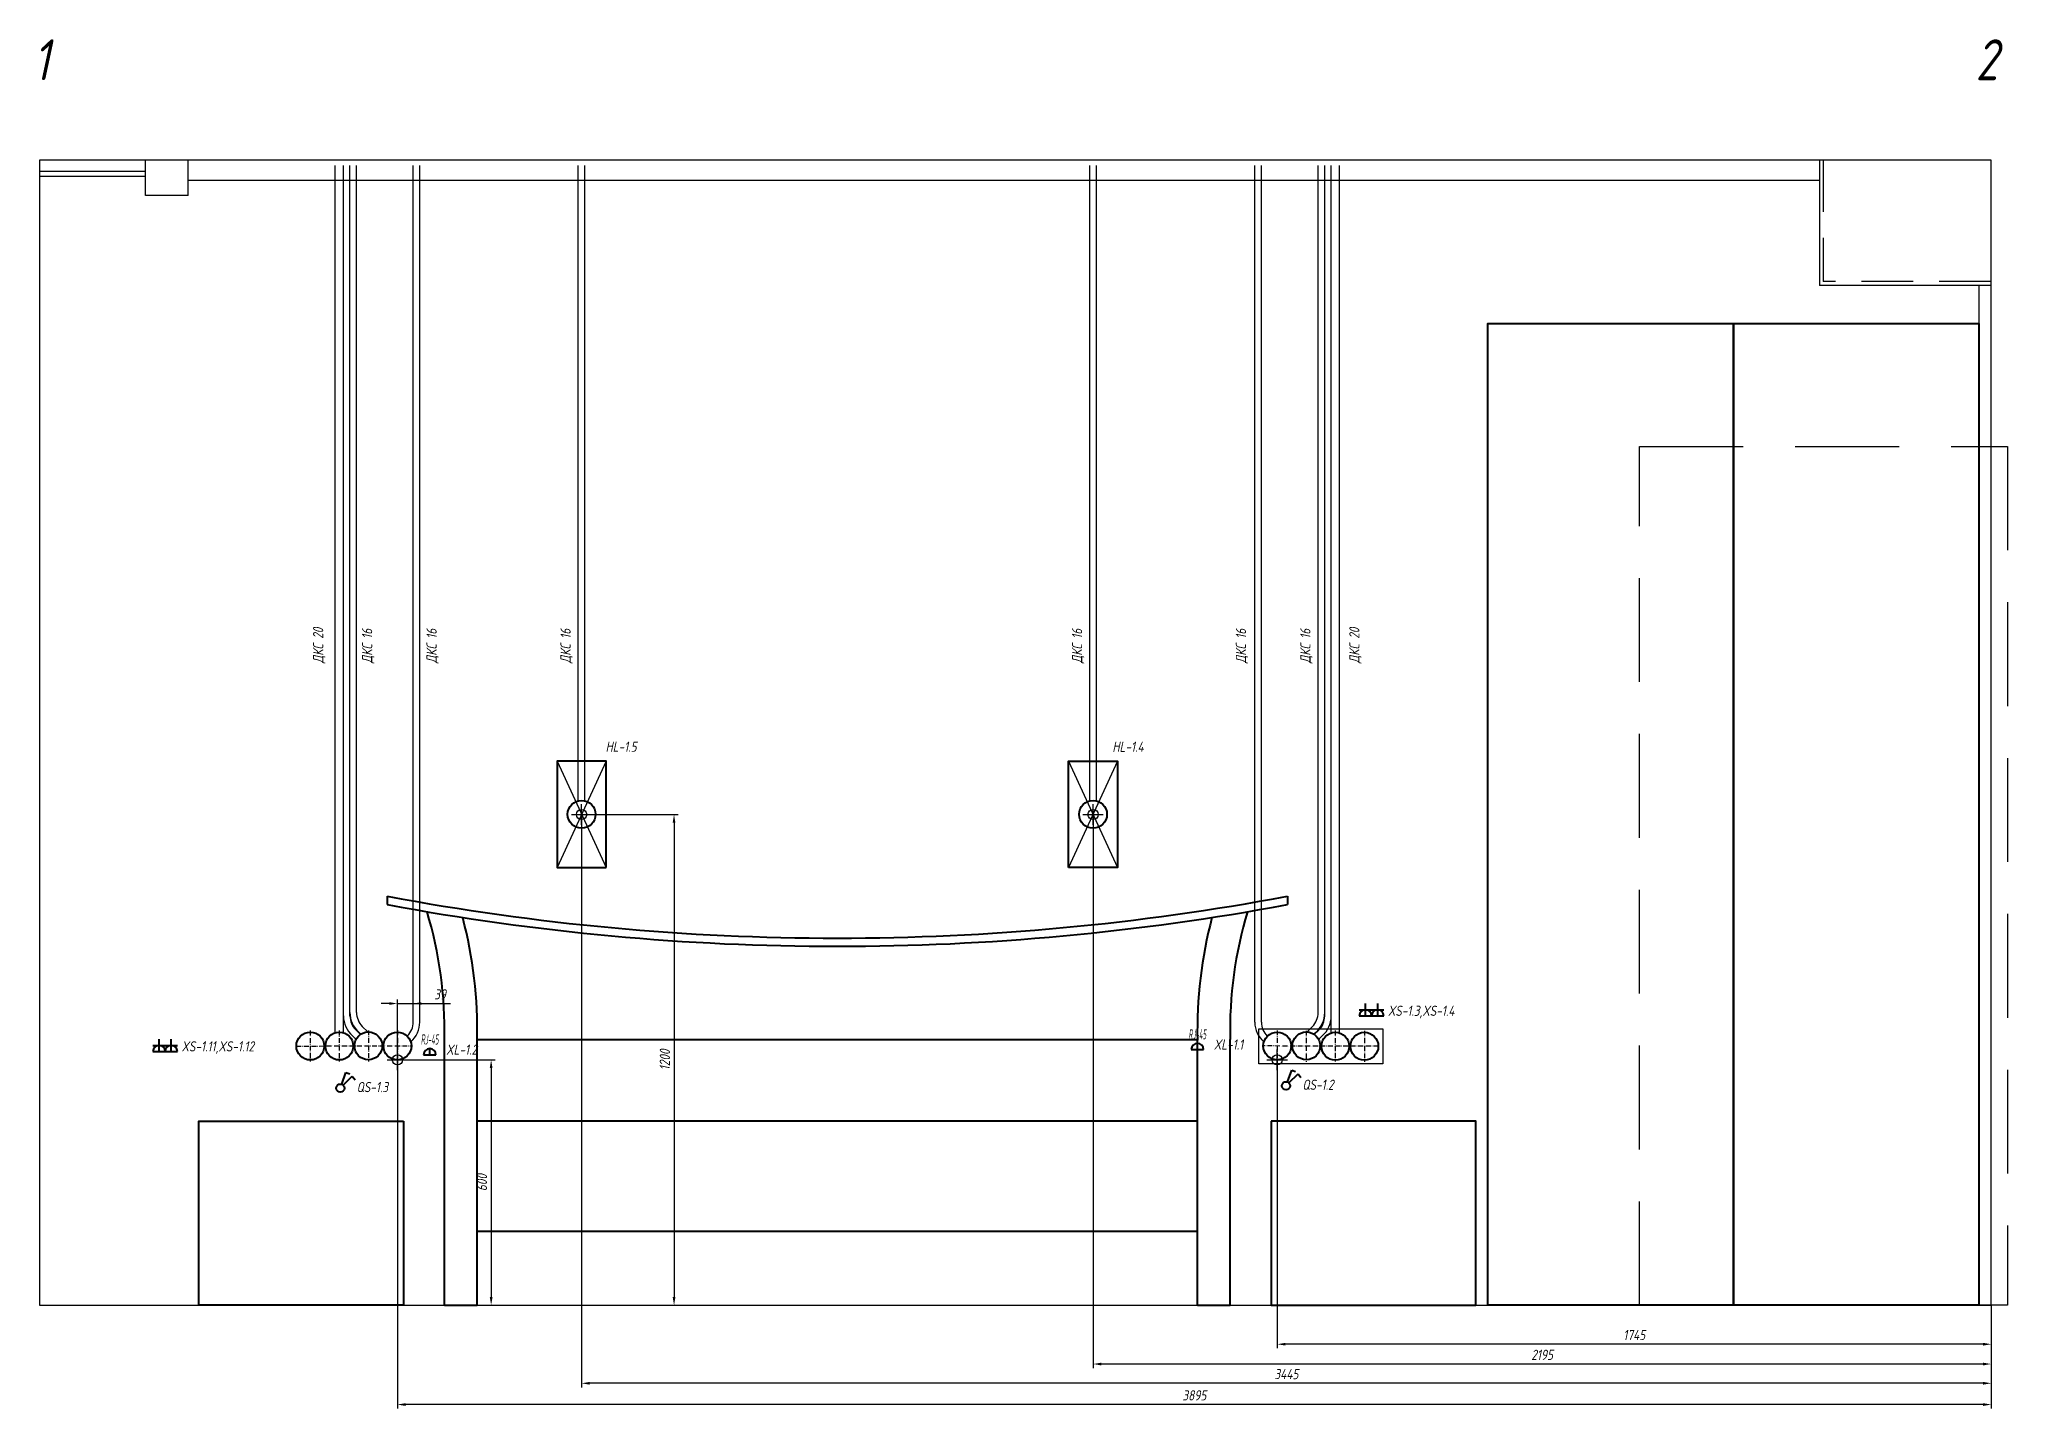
# Model space of a CAD drawing. Header units: millimetres. Extents: x -40374 to 56557, y -58468 to -14063.
# Drawn here: x -21828 to -17018, y -31591 to -28243 of the extents above; entities that cross this region are included whole.
import ezdxf
from ezdxf.enums import TextEntityAlignment as Align

# ---------------------------------------------------------------- set-up
doc = ezdxf.new("R2010")
doc.units = ezdxf.units.MM
doc.header["$PDMODE"] = 34
doc.header["$PDSIZE"] = 25
doc.linetypes.add('ACAD_ISO10W100', pattern=[18.5, 12, -3, 0.5, -3])
doc.linetypes.add('DASHED', pattern=[19.05, 12.7, -6.35])
for name, color, linetype in [('01 Черновое', 7, 'Continuous'), ('02 ЭОМ и СС', 7, 'Continuous'), ('03 Потолок', 7, 'Continuous'), ('04 Мебель', 5, 'Continuous'), ('10 Перегородки', 7, 'Continuous'), ('11 Привязка размеры', 7, 'Continuous')]:
    doc.layers.add(name, color=color, linetype=linetype)
doc.layers.add('100 noprint', color=1, linetype='Continuous', plot=False)
doc.styles.get("Standard").update_dxf_attribs({"font": 'Ubuntu-R.ttf'})
doc.styles.add('ГОСТ-ISOCPEUR', font='isocpeui.ttf', dxfattribs={"width": 0.8})
doc.dimstyles.new('ISO-25', dxfattribs={"dimtxt": 2.5, "dimasz": 2.5, "dimexe": 1.25, "dimexo": 0.625, "dimtad": 1, "dimtxsty": 'Standard', "dimcen": 2.5, "dimadec": 0, "dimazin": 0, "dimtfac": 1, "dimtmove": 0, "dimatfit": 3, "dimfxl": 1, "dimarcsym": 0})

msp = doc.modelspace()

# ---------------------------------------------------------------- texts
at = {"layer": '02 ЭОМ и СС', "linetype": 'Continuous', "style": 'ГОСТ-ISOCPEUR', "width": 0.8}
for s, p in [('HL-1.5', (-20444.1, -29985.2)), ('HL-1.4', (-19205.6, -29985.4)), ('XS-1.3,XS-1.4', (-18532.4, -30630.9)), ('XS-1.11,XS-1.12', (-21480.5, -30717.9)), ('XL-1.2', (-20833.9, -30725.9)), ('XL-1.1', (-18957.9, -30713.4)), ('QS-1.3', (-21052.5, -30817.4)), ('QS-1.2', (-18741.4, -30811.7))]:
    msp.add_text(s, height=25, dxfattribs=at).set_placement(p)
at = {"layer": '02 ЭОМ и СС', "color": 1, "char_height": 25, "width": 270.313, "rotation": 90, "style": 'ГОСТ-ISOCPEUR'}
for insert, attachment_point in [((-21159.1, -29768.5), 1), ((-18596.7, -29768.5), 7)]:
    msp.add_mtext('{ДКС 20}', dxfattribs=dict(at, insert=insert, attachment_point=attachment_point))
at = {"layer": '02 ЭОМ и СС', "color": 3, "char_height": 25, "width": 270.313, "rotation": 90, "style": 'ГОСТ-ISOCPEUR'}
for insert, attachment_point in [((-21039.5, -29768.5), 1), ((-20524.4, -29768.5), 7), ((-19274.4, -29768.5), 7), ((-18716.4, -29768.5), 7)]:
    msp.add_mtext('{ДКС 16}', dxfattribs=dict(at, insert=insert, attachment_point=attachment_point))
at = {"layer": '02 ЭОМ и СС', "color": 6, "char_height": 25, "width": 270.313, "rotation": 90, "style": 'ГОСТ-ISOCPEUR'}
for insert, attachment_point in [((-20881.9, -29768.5), 1), ((-18873.9, -29768.5), 7)]:
    msp.add_mtext('{ДКС 16}', dxfattribs=dict(at, insert=insert, attachment_point=attachment_point))
at = {"layer": '100 noprint', "style": 'ГОСТ-ISOCPEUR', "width": 0.8}
for s, p in [('1', (-21822.6, -28293.3)), ('2', (-17068.8, -28293.3))]:
    msp.add_text(s, height=100, dxfattribs=at).set_placement(p, align=Align.MIDDLE)

# ---------------------------------------------------------------- blocks, each defined once
blk = doc.blocks.new('*D527')
at = {"layer": '11 Привязка размеры', "color": 0, "lineweight": -2}
for p, q in [((-20952.9, -30738), (-20952.9, -30590.7)), ((-20914.3, -30645.9), (-20914.3, -30590.7)), ((-20972.9, -30600.7), (-20992.9, -30600.7)), ((-20952.9, -30600.7), (-20822.9, -30600.7)), ((-20952.9, -30600.7), (-20914.3, -30600.7))]:
    blk.add_line(p, q, dxfattribs=at)
at = {"layer": '11 Привязка размеры', "color": 0}
for points in [[(-20972.9, -30604), (-20972.9, -30597.3), (-20952.9, -30600.7)], [(-20894.3, -30597.3), (-20894.3, -30604), (-20914.3, -30600.7)]]:
    blk.add_solid(points, dxfattribs=at)
at = {"layer": 'Defpoints', "color": 0}
for p in [(-20914.3, -30600.7), (-20914.3, -30645.9), (-20952.9, -30738)]:
    blk.add_point(p, dxfattribs=at)
at = {"layer": '11 Привязка размеры', "color": 0, "insert": (-20848.6, -30578.2), "char_height": 25, "attachment_point": 5, "style": 'ГОСТ-ISOCPEUR'}
blk.add_mtext('39', dxfattribs=at)
blk = doc.blocks.new('*D528')
at = {"layer": '11 Привязка размеры', "color": 0, "lineweight": -2}
for p, q in [((-20952.9, -30738.4), (-20713.9, -30738.4)), ((-20723.9, -30758.4), (-20723.9, -31318.4)), ((-20952.9, -31338.4), (-20713.9, -31338.4))]:
    blk.add_line(p, q, dxfattribs=at)
at = {"layer": '11 Привязка размеры', "color": 0}
for points in [[(-20720.5, -30758.4), (-20727.2, -30758.4), (-20723.9, -30738.4)], [(-20727.2, -31318.4), (-20720.5, -31318.4), (-20723.9, -31338.4)]]:
    blk.add_solid(points, dxfattribs=at)
at = {"layer": 'Defpoints', "color": 0}
for p in [(-20952.9, -30738.4), (-20952.9, -31338.4), (-20723.9, -31338.4)]:
    blk.add_point(p, dxfattribs=at)
at = {"layer": '11 Привязка размеры', "color": 0, "insert": (-20746.4, -31038.4), "char_height": 25, "attachment_point": 5, "rotation": 90, "style": 'ГОСТ-ISOCPEUR'}
blk.add_mtext('600', dxfattribs=at)
blk = doc.blocks.new('*D529')
at = {"layer": '11 Привязка размеры', "color": 0, "lineweight": -2}
for p, q in [((-18802.9, -30738.4), (-18802.9, -31443.6)), ((-17057.9, -31338.4), (-17057.9, -31443.6)), ((-17077.9, -31433.6), (-18782.9, -31433.6))]:
    blk.add_line(p, q, dxfattribs=at)
at = {"layer": '11 Привязка размеры', "color": 0}
for points in [[(-18782.9, -31430.3), (-18782.9, -31436.9), (-18802.9, -31433.6)], [(-17077.9, -31436.9), (-17077.9, -31430.3), (-17057.9, -31433.6)]]:
    blk.add_solid(points, dxfattribs=at)
at = {"layer": 'Defpoints', "color": 0}
for p in [(-18802.9, -30738.4), (-17057.9, -31338.4), (-18802.9, -31433.6)]:
    blk.add_point(p, dxfattribs=at)
at = {"layer": '11 Привязка размеры', "color": 0, "insert": (-17930.4, -31411.1), "char_height": 25, "attachment_point": 5, "style": 'ГОСТ-ISOCPEUR'}
blk.add_mtext('1745', dxfattribs=at)
blk = doc.blocks.new('*D530')
at = {"layer": '11 Привязка размеры', "color": 0, "lineweight": -2}
for p, q in [((-19252.9, -30138.4), (-19252.9, -31492)), ((-17057.9, -31338.4), (-17057.9, -31492)), ((-17077.9, -31482), (-19232.9, -31482))]:
    blk.add_line(p, q, dxfattribs=at)
at = {"layer": '11 Привязка размеры', "color": 0}
for points in [[(-19232.9, -31478.7), (-19232.9, -31485.4), (-19252.9, -31482)], [(-17077.9, -31485.4), (-17077.9, -31478.7), (-17057.9, -31482)]]:
    blk.add_solid(points, dxfattribs=at)
at = {"layer": 'Defpoints', "color": 0}
for p in [(-19252.9, -30138.4), (-17057.9, -31338.4), (-19252.9, -31482)]:
    blk.add_point(p, dxfattribs=at)
at = {"layer": '11 Привязка размеры', "color": 0, "insert": (-18155.4, -31459.5), "char_height": 25, "attachment_point": 5, "style": 'ГОСТ-ISOCPEUR'}
blk.add_mtext('2195', dxfattribs=at)
blk = doc.blocks.new('*D531')
at = {"layer": '11 Привязка размеры', "color": 0, "lineweight": -2}
for p, q in [((-20502.9, -30138.4), (-20502.9, -31539.1)), ((-17057.9, -31338.4), (-17057.9, -31539.1)), ((-17077.9, -31529.1), (-20482.9, -31529.1))]:
    blk.add_line(p, q, dxfattribs=at)
at = {"layer": '11 Привязка размеры', "color": 0}
for points in [[(-20482.9, -31525.8), (-20482.9, -31532.5), (-20502.9, -31529.1)], [(-17077.9, -31532.5), (-17077.9, -31525.8), (-17057.9, -31529.1)]]:
    blk.add_solid(points, dxfattribs=at)
at = {"layer": 'Defpoints', "color": 0}
for p in [(-20502.9, -30138.4), (-17057.9, -31338.4), (-20502.9, -31529.1)]:
    blk.add_point(p, dxfattribs=at)
at = {"layer": '11 Привязка размеры', "color": 0, "insert": (-18780.4, -31506.6), "char_height": 25, "attachment_point": 5, "style": 'ГОСТ-ISOCPEUR'}
blk.add_mtext('3445', dxfattribs=at)
blk = doc.blocks.new('*D532')
at = {"layer": '11 Привязка размеры', "color": 0, "lineweight": -2}
for p, q in [((-20952.9, -30738.4), (-20952.9, -31591.1)), ((-17057.9, -31338.4), (-17057.9, -31591.1)), ((-17077.9, -31581.1), (-20932.9, -31581.1))]:
    blk.add_line(p, q, dxfattribs=at)
at = {"layer": '11 Привязка размеры', "color": 0}
for points in [[(-20932.9, -31577.8), (-20932.9, -31584.5), (-20952.9, -31581.1)], [(-17077.9, -31584.5), (-17077.9, -31577.8), (-17057.9, -31581.1)]]:
    blk.add_solid(points, dxfattribs=at)
at = {"layer": 'Defpoints', "color": 0}
for p in [(-20952.9, -30738.4), (-17057.9, -31338.4), (-20952.9, -31581.1)]:
    blk.add_point(p, dxfattribs=at)
at = {"layer": '11 Привязка размеры', "color": 0, "insert": (-19005.4, -31558.6), "char_height": 25, "attachment_point": 5, "style": 'ГОСТ-ISOCPEUR'}
blk.add_mtext('3895', dxfattribs=at)
blk = doc.blocks.new('розетка скрытая трехполюсная')
at = {"color": 0, "lineweight": -2}
for p, q in [((-1.5, 1.5), (1.5, 1.5)), ((-1.5, 0), (1.5, 0)), ((0, 0), (0, 3))]:
    blk.add_line(p, q, dxfattribs=at)
blk.add_arc((0, 0), 1.5, 0, 180, dxfattribs=at)
blk = doc.blocks.new('розетка RJ-45')
at = {"color": 0, "lineweight": -2}
for p, q in [((-1.5, 0), (1.5, 0)), ((0, 0), (0, 1.5))]:
    blk.add_line(p, q, dxfattribs=at)
blk.add_arc((0, 0), 1.5, 0, 180, dxfattribs=at)
at = {"color": 0, "lineweight": -2, "style": 'ГОСТ-ISOCPEUR', "width": 0.4}
blk.add_text('RJ-45', height=2.5, dxfattribs=at).set_placement((0, 2.5), align=Align.CENTER)
blk = doc.blocks.new('кнопка 2')
at = {"color": 0, "lineweight": -2}
for p, q in [((0.35, 0.94), (1.39, 3.78)), ((0.71, 0.71), (2.93, 2.93)), ((1.39, 3.78), (2.34, 3.45)), ((2.93, 2.93), (3.66, 2))]:
    blk.add_line(p, q, dxfattribs=at)
blk.add_circle((0, 0), 1, dxfattribs=at)
blk = doc.blocks.new('*D761')
at = {"layer": '11 Привязка размеры', "color": 0, "lineweight": -2}
for p, q in [((-20502.9, -30138.4), (-20266.9, -30138.4)), ((-20276.9, -30158.4), (-20276.9, -31318.4)), ((-20502.9, -31338.4), (-20266.9, -31338.4))]:
    blk.add_line(p, q, dxfattribs=at)
at = {"layer": '11 Привязка размеры', "color": 0}
for points in [[(-20273.6, -30158.4), (-20280.3, -30158.4), (-20276.9, -30138.4)], [(-20280.3, -31318.4), (-20273.6, -31318.4), (-20276.9, -31338.4)]]:
    blk.add_solid(points, dxfattribs=at)
at = {"layer": 'Defpoints', "color": 0}
for p in [(-20502.9, -30138.4), (-20502.9, -31338.4), (-20276.9, -31338.4)]:
    blk.add_point(p, dxfattribs=at)
at = {"layer": '11 Привязка размеры', "color": 0, "insert": (-20299.4, -30738.4), "char_height": 25, "attachment_point": 5, "rotation": 90, "style": 'ГОСТ-ISOCPEUR'}
blk.add_mtext('1200', dxfattribs=at)

# ---------------------------------------------------------------- dimensions: what is measured, and where the dimension line sits
at = {"layer": '11 Привязка размеры'}
for base, p2, picture, middle in [((-20502.9, -31529.1), (-20502.9, -30138.4), '*D531', (-18780.4, -31529.1)), ((-19252.9, -31482), (-19252.9, -30138.4), '*D530', (-18155.4, -31482)), ((-20952.9, -31581.1), (-20952.9, -30738.4), '*D532', (-19005.4, -31581.1))]:
    dim = msp.add_linear_dim(base=base, p1=(-17057.9, -31338.4), p2=p2, dimstyle='ISO-25', override={"dimtxt": 25, "dimasz": 20, "dimexe": 10, "dimexo": 0, "dimgap": 10, "dimdec": 0, "dimtxsty": 'ГОСТ-ISOCPEUR'}, dxfattribs=at)
    dim.commit()
    dim.dimension.update_dxf_attribs({"geometry": picture, "text_midpoint": middle, "dimtype": 160})
for base, p1, p2, picture, middle in [((-20276.9, -31338.4), (-20502.9, -30138.4), (-20502.9, -31338.4), '*D761', (-20299.4, -30738.4)), ((-20723.9, -31338.4), (-20952.9, -30738.4), (-20952.9, -31338.4), '*D528', (-20746.4, -31038.4))]:
    dim = msp.add_linear_dim(base=base, p1=p1, p2=p2, angle=90, dimstyle='ISO-25', override={"dimtxt": 25, "dimasz": 20, "dimexe": 10, "dimexo": 0, "dimgap": 10, "dimdec": 0, "dimtxsty": 'ГОСТ-ISOCPEUR'}, dxfattribs=at)
    dim.commit()
    dim.dimension.update_dxf_attribs({"geometry": picture, "text_midpoint": middle})
for base, p1, p2, picture, middle in [((-20914.3, -30600.7), (-20952.9, -30738), (-20914.3, -30645.9), '*D527', (-20848.6, -30578.2)), ((-18802.9, -31433.6), (-17057.9, -31338.4), (-18802.9, -30738.4), '*D529', (-17930.4, -31411.1))]:
    dim = msp.add_linear_dim(base=base, p1=p1, p2=p2, dimstyle='ISO-25', override={"dimtxt": 25, "dimasz": 20, "dimexe": 10, "dimexo": 0, "dimgap": 10, "dimdec": 0, "dimtxsty": 'ГОСТ-ISOCPEUR'}, dxfattribs=at)
    dim.commit()
    dim.dimension.update_dxf_attribs({"geometry": picture, "text_midpoint": middle})

# ---------------------------------------------------------------- linework, layer by layer
at = {"layer": '01 Черновое'}
msp.add_lwpolyline([(-17057.9, -31338.4), (-17057.9, -28538.4), (-21827.9, -28538.4), (-21827.9, -31338.4)], close=True, dxfattribs=at)
at = {"layer": '01 Черновое', "linetype": 'DASHED', "ltscale": 20}
msp.add_lwpolyline([(-17017.9, -29238.4), (-17017.9, -31338.4), (-17917.9, -31338.4), (-17917.9, -29238.4)], close=True, dxfattribs=at)
at = {"layer": '02 ЭОМ и СС', "color": 1}
for p, q in [((-21104.9, -30672.1), (-21104.9, -28551.5)), ((-21104.9, -30672.1), (-21104.9, -28551.5)), ((-21084.9, -30672.1), (-21084.9, -28551.5)), ((-21084.9, -30672.1), (-21084.9, -28551.5)), ((-18670.9, -30672.5), (-18670.9, -28551.9)), ((-18670.9, -30672.5), (-18670.9, -28551.9)), ((-18650.9, -30672.5), (-18650.9, -28551.9)), ((-18650.9, -30672.5), (-18650.9, -28551.9))]:
    msp.add_line(p, q, dxfattribs=at)
at = {"layer": '02 ЭОМ и СС', "color": 3}
for p, q in [((-21084.9, -30631.4), (-21084.9, -28551.9)), ((-21084.9, -30631.4), (-21084.9, -28551.9)), ((-21068.9, -30631.4), (-21068.9, -28551.9)), ((-21068.9, -30631.4), (-21068.9, -28551.9)), ((-21052.9, -30622.9), (-21052.9, -28551.9)), ((-21052.9, -30622.9), (-21052.9, -28551.9)), ((-20510.9, -30104.9), (-20510.9, -28551.9)), ((-20510.9, -30104.9), (-20510.9, -28551.9)), ((-20494.9, -30104.9), (-20494.9, -28551.9)), ((-20494.9, -30104.9), (-20494.9, -28551.9)), ((-19260.9, -30104.9), (-19260.9, -28551.9)), ((-19260.9, -30104.9), (-19260.9, -28551.9)), ((-19244.9, -30104.9), (-19244.9, -28551.9)), ((-19244.9, -30104.9), (-19244.9, -28551.9)), ((-18702.9, -30622.9), (-18702.9, -28551.9)), ((-18702.9, -30622.9), (-18702.9, -28551.9)), ((-18686.9, -30631.4), (-18686.9, -28551.9)), ((-18686.9, -30631.4), (-18686.9, -28551.9)), ((-18670.9, -30631.4), (-18670.9, -28551.9)), ((-18670.9, -30631.4), (-18670.9, -28551.9)), ((-20442.9, -30008.4), (-20562.9, -30268.4)), ((-20562.9, -30008.4), (-20442.9, -30268.4)), ((-19312.9, -30008.4), (-19192.9, -30268.4)), ((-19192.9, -30008.4), (-19312.9, -30268.4)), ((-21062.9, -30679.4), (-21054, -30688.3)), ((-21062.9, -30679.4), (-21054, -30688.3)), ((-21054.9, -30665), (-21043.5, -30676.3)), ((-21054.9, -30665), (-21043.5, -30676.3)), ((-21046.9, -30670.8), (-21042.2, -30675.5)), ((-21046.9, -30670.8), (-21042.2, -30675.5)), ((-21038.9, -30656.4), (-21025.2, -30670.1)), ((-21038.9, -30656.4), (-21025.2, -30670.1)), ((-18717, -30656.8), (-18730.7, -30670.5)), ((-18717, -30656.8), (-18730.7, -30670.5)), ((-18708.9, -30671.2), (-18713.6, -30675.8)), ((-18708.9, -30671.2), (-18713.6, -30675.8)), ((-18701, -30665.4), (-18712.3, -30676.7)), ((-18701, -30665.4), (-18712.3, -30676.7)), ((-18692.9, -30679.8), (-18701.8, -30688.6)), ((-18692.9, -30679.8), (-18701.8, -30688.6))]:
    msp.add_line(p, q, dxfattribs=at)
at = {"layer": '02 ЭОМ и СС', "color": 6}
for p, q in [((-20914.3, -30645.9), (-20914.3, -28551.5)), ((-20914.3, -30645.9), (-20914.3, -28551.5)), ((-20898.3, -30645.9), (-20898.3, -28551.5)), ((-20898.3, -30645.9), (-20898.3, -28551.5)), ((-18857.6, -30646.3), (-18857.6, -28551.9)), ((-18857.6, -30646.3), (-18857.6, -28551.9)), ((-18841.6, -30646.3), (-18841.6, -28551.9)), ((-18841.6, -30646.3), (-18841.6, -28551.9))]:
    msp.add_line(p, q, dxfattribs=at)
at = {"layer": '02 ЭОМ и СС', "color": 3, "lineweight": 40, "flags": 128}
for points in [[(-20442.9, -30268.4), (-20442.9, -30008.4), (-20562.9, -30008.4), (-20562.9, -30268.4)], [(-19312.9, -30268.4), (-19312.9, -30008.4), (-19192.9, -30008.4), (-19192.9, -30268.4)]]:
    msp.add_lwpolyline(points, close=True, dxfattribs=at)
at = {"layer": '02 ЭОМ и СС', "color": 3, "lineweight": 40}
for centre in [(-20502.9, -30138), (-20502.9, -30138), (-19252.9, -30138), (-19252.9, -30138), (-21023.9, -30704.1), (-21023.9, -30704.1), (-18731.9, -30704.1), (-18731.9, -30704.1)]:
    msp.add_circle(centre, 34, dxfattribs=at)
at = {"layer": '02 ЭОМ и СС', "color": 1, "lineweight": 40}
for centre in [(-21165.9, -30704.6), (-21165.9, -30704.6), (-21094.9, -30704.6), (-21094.9, -30704.6), (-18660.9, -30705), (-18660.9, -30705), (-18589.9, -30705), (-18589.9, -30705)]:
    msp.add_circle(centre, 34, dxfattribs=at)
at = {"layer": '02 ЭОМ и СС', "color": 6, "lineweight": 40}
for centre in [(-20952.9, -30704.4), (-20952.9, -30704.4), (-18802.9, -30704.4), (-18802.9, -30704.4)]:
    msp.add_circle(centre, 34, dxfattribs=at)
at = {"layer": '02 ЭОМ и СС', "color": 3}
for centre, radius, start, end in [((-21020.9, -30631.1), 64, 180, 229.0137), ((-21020.9, -30631.1), 64, 180, 229.0137), ((-21004.9, -30622.5), 64, 180, 229.0137), ((-21004.9, -30622.5), 64, 180, 229.0137), ((-21020.9, -30631.1), 48, 180, 225), ((-21020.9, -30631.1), 48, 180, 225), ((-21004.9, -30622.5), 48, 180, 225), ((-21004.9, -30622.5), 48, 180, 225), ((-18750.9, -30622.9), 48, 315, 0), ((-18750.9, -30622.9), 48, 315, 0), ((-18750.9, -30622.9), 64, 310.9863, 0), ((-18750.9, -30622.9), 64, 310.9863, 0), ((-18734.9, -30631.4), 48, 315, 0), ((-18734.9, -30631.4), 48, 315, 0), ((-18734.9, -30631.4), 64, 310.9863, 0), ((-18734.9, -30631.4), 64, 310.9863, 0)]:
    msp.add_arc(centre, radius, start, end, dxfattribs=at)
at = {"layer": '02 ЭОМ и СС', "color": 6}
for centre, radius, start, end in [((-20962.3, -30645.9), 48, 315, 0), ((-20962.3, -30645.9), 48, 315, 0), ((-20962.3, -30645.9), 64, 310.9863, 0), ((-20962.3, -30645.9), 64, 310.9863, 0), ((-18793.6, -30646.3), 64, 180, 229.0137), ((-18793.6, -30646.3), 64, 180, 229.0137), ((-18793.6, -30646.3), 48, 180, 225), ((-18793.6, -30646.3), 48, 180, 225)]:
    msp.add_arc(centre, radius, start, end, dxfattribs=at)
at = {"layer": '03 Потолок', "color": 1, "lineweight": -2}
for p, q in [((-21827.9, -28565.4), (-21568.5, -28565.4)), ((-21568.5, -28625.4), (-21568.5, -28538.4)), ((-21464.5, -28625.4), (-21464.5, -28538.4)), ((-17477.9, -28538.4), (-17477.9, -28844.9)), ((-21827.9, -28577.9), (-21568.5, -28577.9)), ((-17477.9, -28588.4), (-21464.5, -28588.4)), ((-21464.5, -28625.4), (-21568.5, -28625.4)), ((-17057.9, -28844.9), (-17477.9, -28844.9))]:
    msp.add_line(p, q, dxfattribs=at)
at = {"layer": '03 Потолок', "color": 1, "linetype": 'DASHED', "ltscale": 10}
for p in [(-17468.4, -28538.4), (-17057.9, -28835.4)]:
    msp.add_line(p, (-17468.4, -28835.4), dxfattribs=at)
at = {"layer": '04 Мебель', "lineweight": 40}
for p, q in [((-20977.9, -30338.4), (-20977.9, -30358.7)), ((-18777.9, -30338.4), (-18777.9, -30358.7)), ((-20837.9, -31338.4), (-20837.9, -30688.4)), ((-20757.9, -30688.4), (-18997.9, -30688.4)), ((-20757.9, -31338.4), (-20757.9, -30688.4)), ((-18997.9, -31338.4), (-18997.9, -30688.4)), ((-18917.9, -31338.4), (-18917.9, -30688.4)), ((-18997.9, -30888.4), (-20757.9, -30888.4)), ((-18997.9, -31158.4), (-20757.9, -31158.4)), ((-20837.9, -31338.4), (-20757.9, -31338.4)), ((-18997.9, -31338.4), (-18917.9, -31338.4))]:
    msp.add_line(p, q, dxfattribs=at)
at = {"layer": '04 Мебель', "lineweight": 40, "flags": 128}
for points in [[(-17687.9, -31338.4), (-18287.9, -31338.4), (-18287.9, -28938.4), (-17687.9, -28938.4)], [(-17087.9, -31338.4), (-17687.9, -31338.4), (-17687.9, -28938.4), (-17087.9, -28938.4)], [(-20937.9, -30888.4), (-20937.9, -31338.4), (-21437.9, -31338.4), (-21437.9, -30888.4)], [(-18817.9, -30888.4), (-18817.9, -31338.4), (-18317.9, -31338.4), (-18317.9, -30888.4)]]:
    msp.add_lwpolyline(points, close=True, dxfattribs=at)
at = {"layer": '04 Мебель', "lineweight": 40}
for centre, radius, start, end in [((-19877.9, -24477.8), 5962.9, 259.3695, 280.6305), ((-19877.9, -24477.8), 5982.9, 259.40545, 280.59455), ((-21843.5, -30666.5), 1005.8, 358.7512, 16.7781), ((-21843.5, -30666.5), 1085.8, 358.7512, 14.7367), ((-17912.4, -30666.5), 1085.8, 165.2633, 181.2488), ((-17912.4, -30666.5), 1005.8, 163.2219, 181.2488)]:
    msp.add_arc(centre, radius, start, end, dxfattribs=at)
at = {"layer": '10 Перегородки', "color": 74, "linetype": 'Continuous', "ltscale": 10}
msp.add_line((-17087.9, -28844.9), (-17087.9, -31338.4), dxfattribs=at)
at = {"layer": '100 noprint', "color": 2, "lineweight": -2}
msp.add_lwpolyline([(-18847.9, -30747.7), (-18847.9, -30662.7), (-18544.9, -30662.7), (-18544.9, -30747.7)], close=True, dxfattribs=at)
msp.add_lwpolyline([(-18847.9, -30747.7), (-18847.9, -30662.7), (-18544.9, -30662.7), (-18544.9, -30747.7)], close=True, dxfattribs=at)
at = {"layer": '11 Привязка размеры', "linetype": 'ACAD_ISO10W100'}
for p, q in [((-21165.9, -30666.7), (-21165.9, -30742.5)), ((-21165.9, -30666.7), (-21165.9, -30742.5)), ((-21094.9, -30666.5), (-21094.9, -30742.3)), ((-21094.9, -30666.5), (-21094.9, -30742.3)), ((-21023.9, -30666.2), (-21023.9, -30742)), ((-21023.9, -30666.2), (-21023.9, -30742)), ((-20952.9, -30665.9), (-20952.9, -30741.7)), ((-20952.9, -30665.9), (-20952.9, -30741.7)), ((-18802.9, -30666.3), (-18802.9, -30742.1)), ((-18802.9, -30666.3), (-18802.9, -30742.1)), ((-18731.9, -30667.2), (-18731.9, -30743)), ((-18731.9, -30667.2), (-18731.9, -30743)), ((-18660.9, -30666.9), (-18660.9, -30742.7)), ((-18660.9, -30666.9), (-18660.9, -30742.7)), ((-18589.9, -30667.1), (-18589.9, -30742.9)), ((-18589.9, -30667.1), (-18589.9, -30742.9)), ((-21199.9, -30704.6), (-20918.9, -30704)), ((-21199.9, -30704.6), (-20918.9, -30704)), ((-18555.9, -30705), (-18836.9, -30704.4)), ((-18555.9, -30705), (-18836.9, -30704.4))]:
    msp.add_line(p, q, dxfattribs=at)
at = {"layer": '11 Привязка размеры', "lineweight": -2}
for p in [(-20502.9, -30138.4), (-20502.9, -30138.4), (-19252.9, -30138.4), (-19252.9, -30138.4), (-20952.9, -30738.4), (-20952.9, -30738.4), (-18802.9, -30738.4), (-18802.9, -30738.4), (-18802.9, -30738.4), (-18802.9, -30738.4)]:
    msp.add_point(p, dxfattribs=at)

# ---------------------------------------------------------------- block references
at = {"layer": '02 ЭОМ и СС', "color": 1, "lineweight": 40, "xscale": 10, "yscale": 10, "zscale": 10}
for p in [(-18587.4, -30630.9), (-18557.4, -30630.9), (-21535.5, -30717.9), (-21505.5, -30717.9)]:
    msp.add_blockref('розетка скрытая трехполюсная', p, dxfattribs=at)
at = {"layer": '02 ЭОМ и СС', "color": 6, "lineweight": 40, "xscale": 10, "yscale": 10, "zscale": 10}
for p in [(-20873.9, -30725.9), (-18997.9, -30713.4)]:
    msp.add_blockref('розетка RJ-45', p, dxfattribs=at)
at = {"layer": '02 ЭОМ и СС', "color": 3, "lineweight": 40, "xscale": 10, "yscale": 10, "zscale": 10}
for p in [(-21092.5, -30807.4), (-18781.4, -30801.7)]:
    msp.add_blockref('кнопка 2', p, dxfattribs=at)

msp.set_redraw_order([(e.dxf.handle, doc.entitydb.next_handle()) for e in msp.query("TEXT MTEXT ATTDEF DIMENSION ARC_DIMENSION")])  # texts and dimensions are drawn at this point

doc.saveas('drawing.dxf')
